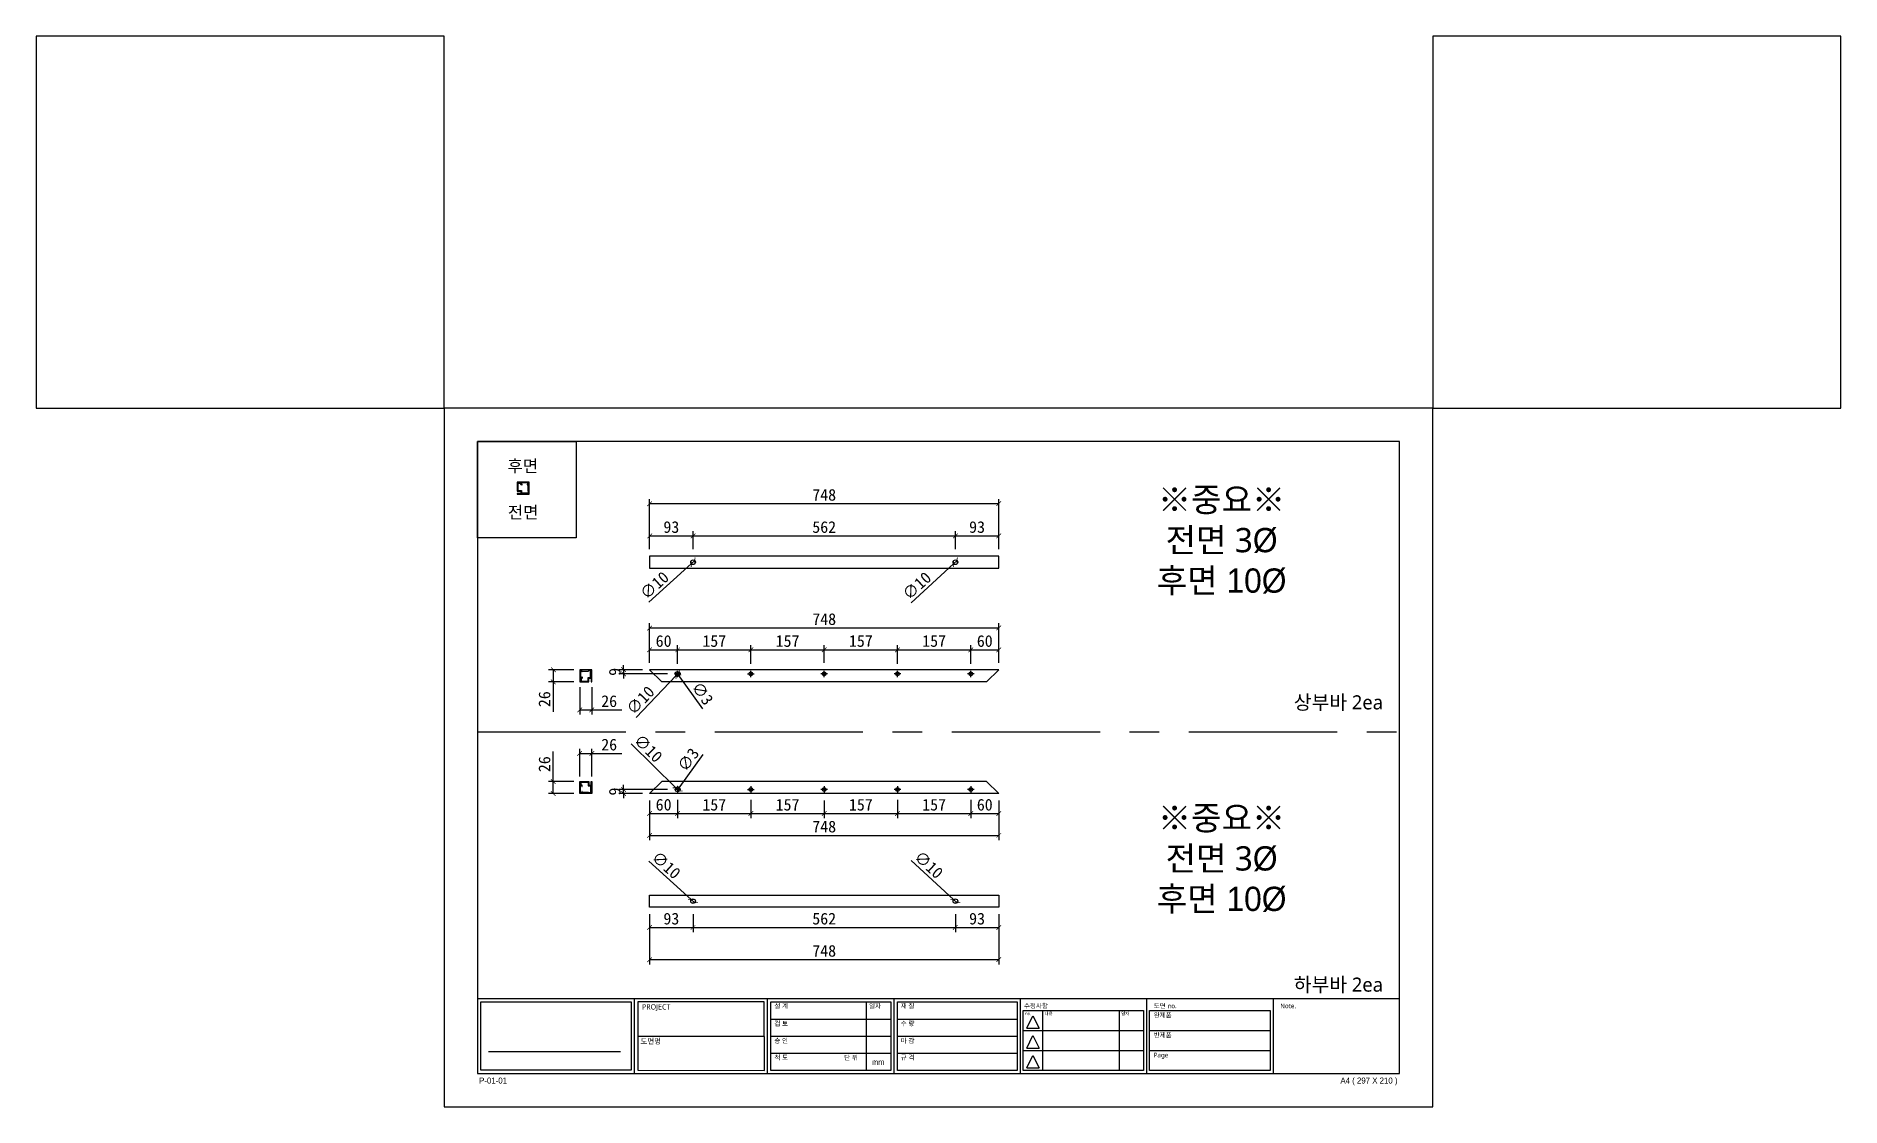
# Model space of a CAD drawing. Header units: millimetres. Extents: x -44117 to 256353, y -2095463 to 65325.
# Drawn here: x -20227 to -16361, y 60403 to 62698 of the extents above; entities that cross this region are included whole.
import ezdxf

# ---------------------------------------------------------------- set-up
doc = ezdxf.new("R2010")
doc.units = ezdxf.units.MM
doc.header["$LTSCALE"] = 10
doc.linetypes.add('CENTER', pattern=[50.8, 31.75, -6.35, 6.35, -6.35])
doc.layers.add('cen', color=1, linetype='CENTER')
doc.layers.add('도면층2', color=3, linetype='CENTER')
doc.styles.add('고딕', font='')
doc.styles.get('고딕').set_extended_font_data('HYgtrE')
doc.dimstyles.new('ISO-25', dxfattribs={"dimtxt": 2.5, "dimasz": 2.5, "dimexe": 1, "dimexo": 1, "dimtad": 1, "dimtxsty": 'Standard', "dimblk": 'ARCHTICK', "dimcen": 2.5, "dimadec": 0, "dimazin": 0, "dimtfac": 1, "dimtmove": 0, "dimatfit": 3, "dimfxl": 0, "dimarcsym": 0})

msp = doc.modelspace()

# ---------------------------------------------------------------- texts
at = {"color": 142, "attachment_point": 5, "style": '고딕'}
for s, insert, char_height, width in [('{\\fMalgun Gothic|b0|i0|c129|p50;후면}', (-19184.73048, 61775.3496), 26.0022875, 753.2689732), ('{\\fMalgun Gothic|b0|i0|c129|p50;※중요※\\P전면 3\\fGulim|b0|i0|c129|p50;\\C144;\\c10845184;Ø\\P후면 10Ø}', (-17687.53683, 61615.00141), 52.004575, 1506.5379465), ('{\\fMalgun Gothic|b0|i0|c129|p50;전면}', (-19184.0268, 61676.18786), 26.0022875, 753.2689732), ('{\\fMalgun Gothic|b0|i0|c129|p50;상부바 2ea}', (-17437.17591, 61268.50502), 30.2674587, 876.8281441), ('{\\fMalgun Gothic|b0|i0|c129|p50;※중요※\\P전면 3\\fGulim|b0|i0|c129|p50;\\C144;\\c10845184;Ø\\P후면 10Ø}', (-17687.53683, 60932.88548), 52.004575, 1506.5379465), ('{\\fMalgun Gothic|b0|i0|c129|p50;하부바 2ea}', (-17437.17591, 60663.59195), 30.2674587, 876.8281441)]:
    msp.add_mtext(s, dxfattribs=dict(at, insert=insert, char_height=char_height, width=width))

# ---------------------------------------------------------------- blocks, each defined once
blk = doc.blocks.new('_ArchTick')
at = {"color": 0, "linetype": 'ByBlock', "const_width": 0.15}
blk.add_lwpolyline([(-0.5, -0.5), (0.5, 0.5)], dxfattribs=at)
blk = doc.blocks.new('*D775')
at = {"color": 0, "lineweight": -2}
for p, q in [((-18912.9, 61355), (-18912.9, 61439.5)), ((-18912.9, 61429.5), (-18164.9, 61429.5)), ((-18164.9, 61355), (-18164.9, 61439.5))]:
    blk.add_line(p, q, dxfattribs=at)
at = {"layer": 'Defpoints', "color": 0}
for p in [(-18164.9, 61429.5), (-18912.9, 61340), (-18164.9, 61340)]:
    blk.add_point(p, dxfattribs=at)
at = {"color": 0, "lineweight": -2, "xscale": 10, "yscale": 10, "zscale": 10, "rotation": 180}
blk.add_blockref('_ArchTick', (-18912.9, 61429.5), dxfattribs=at)
at = {"color": 0, "lineweight": -2, "xscale": 10, "yscale": 10, "zscale": 10}
blk.add_blockref('_ArchTick', (-18164.9, 61429.5), dxfattribs=at)
at = {"color": 0, "insert": (-18538.9, 61448.3), "char_height": 25, "attachment_point": 5}
blk.add_mtext('748', dxfattribs=at)
blk = doc.blocks.new('*D776')
at = {"color": 0, "lineweight": -2}
for p, q in [((-18927.9, 61340), (-18978.7, 61340)), ((-18874.9, 61331), (-18978.7, 61331)), ((-18968.7, 61340), (-18968.7, 61350)), ((-18968.7, 61340), (-18968.7, 61331)), ((-18968.7, 61331), (-18968.7, 61321))]:
    blk.add_line(p, q, dxfattribs=at)
at = {"layer": 'Defpoints', "color": 0}
for p in [(-18968.7, 61331), (-18912.9, 61340), (-18859.9, 61331)]:
    blk.add_point(p, dxfattribs=at)
at = {"color": 0, "lineweight": -2, "xscale": 10, "yscale": 10, "zscale": 10}
for p, rotation in [((-18968.7, 61340), 270), ((-18968.7, 61331), 90)]:
    blk.add_blockref('_ArchTick', p, dxfattribs=dict(at, rotation=rotation))
at = {"color": 0, "insert": (-18987.4, 61335.5), "char_height": 25, "attachment_point": 5, "rotation": 90}
blk.add_mtext('9', dxfattribs=at)
blk = doc.blocks.new('*D777')
at = {"color": 0, "lineweight": -2}
for p, q in [((-18853.8, 61332.2), (-18853.8, 61332.2)), ((-18853.8, 61332.2), (-18852, 61329.8)), ((-18799.1, 61256.3), (-18852, 61329.8))]:
    blk.add_line(p, q, dxfattribs=at)
at = {"layer": 'Defpoints', "color": 0}
for p in [(-18853.8, 61332.2), (-18852, 61329.8)]:
    blk.add_point(p, dxfattribs=at)
at = {"color": 0, "lineweight": -2, "xscale": 10, "yscale": 10, "zscale": 10}
for p, rotation in [((-18853.8, 61332.2), 305.7508162474994), ((-18852, 61329.8), 125.7508162474994)]:
    blk.add_blockref('_ArchTick', p, dxfattribs=dict(at, rotation=rotation))
at = {"color": 0, "insert": (-18799.7, 61289.2), "char_height": 25, "attachment_point": 5, "rotation": 305.7508}
blk.add_mtext('∅3', dxfattribs=at)
blk = doc.blocks.new('*D778')
at = {"color": 0, "lineweight": -2}
for p, q in [((-18912.9, 61355), (-18912.9, 61392.6)), ((-18912.9, 61382.6), (-18852.9, 61382.6)), ((-18852.9, 61353), (-18852.9, 61392.6))]:
    blk.add_line(p, q, dxfattribs=at)
at = {"layer": 'Defpoints', "color": 0}
for p in [(-18852.9, 61382.6), (-18912.9, 61340), (-18852.9, 61338)]:
    blk.add_point(p, dxfattribs=at)
at = {"color": 0, "lineweight": -2, "xscale": 10, "yscale": 10, "zscale": 10, "rotation": 180}
blk.add_blockref('_ArchTick', (-18912.9, 61382.6), dxfattribs=at)
at = {"color": 0, "lineweight": -2, "xscale": 10, "yscale": 10, "zscale": 10}
blk.add_blockref('_ArchTick', (-18852.9, 61382.6), dxfattribs=at)
at = {"color": 0, "insert": (-18882.9, 61401.4), "char_height": 25, "attachment_point": 5}
blk.add_mtext('60', dxfattribs=at)
blk = doc.blocks.new('*D779')
at = {"color": 0, "lineweight": -2}
for p, q in [((-18852.9, 61353), (-18852.9, 61392.6)), ((-18852.9, 61382.6), (-18695.9, 61382.6)), ((-18695.9, 61353), (-18695.9, 61392.6))]:
    blk.add_line(p, q, dxfattribs=at)
at = {"layer": 'Defpoints', "color": 0}
for p in [(-18695.9, 61382.6), (-18852.9, 61338), (-18695.9, 61338)]:
    blk.add_point(p, dxfattribs=at)
at = {"color": 0, "lineweight": -2, "xscale": 10, "yscale": 10, "zscale": 10, "rotation": 180}
blk.add_blockref('_ArchTick', (-18852.9, 61382.6), dxfattribs=at)
at = {"color": 0, "lineweight": -2, "xscale": 10, "yscale": 10, "zscale": 10}
blk.add_blockref('_ArchTick', (-18695.9, 61382.6), dxfattribs=at)
at = {"color": 0, "insert": (-18774.4, 61401.4), "char_height": 25, "attachment_point": 5}
blk.add_mtext('157', dxfattribs=at)
blk = doc.blocks.new('*D780')
at = {"color": 0, "lineweight": -2}
for p, q in [((-18695.9, 61353), (-18695.9, 61392.6)), ((-18695.9, 61382.6), (-18538.9, 61382.6)), ((-18538.9, 61355), (-18538.9, 61392.6))]:
    blk.add_line(p, q, dxfattribs=at)
at = {"layer": 'Defpoints', "color": 0}
for p in [(-18538.9, 61382.6), (-18695.9, 61338), (-18538.9, 61340)]:
    blk.add_point(p, dxfattribs=at)
at = {"color": 0, "lineweight": -2, "xscale": 10, "yscale": 10, "zscale": 10, "rotation": 180}
blk.add_blockref('_ArchTick', (-18695.9, 61382.6), dxfattribs=at)
at = {"color": 0, "lineweight": -2, "xscale": 10, "yscale": 10, "zscale": 10}
blk.add_blockref('_ArchTick', (-18538.9, 61382.6), dxfattribs=at)
at = {"color": 0, "insert": (-18617.4, 61401.4), "char_height": 25, "attachment_point": 5}
blk.add_mtext('157', dxfattribs=at)
blk = doc.blocks.new('*D781')
at = {"color": 0, "lineweight": -2}
for p, q in [((-18538.9, 61355), (-18538.9, 61392.6)), ((-18538.9, 61382.6), (-18381.9, 61382.6)), ((-18381.9, 61353), (-18381.9, 61392.6))]:
    blk.add_line(p, q, dxfattribs=at)
at = {"layer": 'Defpoints', "color": 0}
for p in [(-18381.9, 61382.6), (-18538.9, 61340), (-18381.9, 61338)]:
    blk.add_point(p, dxfattribs=at)
at = {"color": 0, "lineweight": -2, "xscale": 10, "yscale": 10, "zscale": 10, "rotation": 180}
blk.add_blockref('_ArchTick', (-18538.9, 61382.6), dxfattribs=at)
at = {"color": 0, "lineweight": -2, "xscale": 10, "yscale": 10, "zscale": 10}
blk.add_blockref('_ArchTick', (-18381.9, 61382.6), dxfattribs=at)
at = {"color": 0, "insert": (-18460.4, 61401.4), "char_height": 25, "attachment_point": 5}
blk.add_mtext('157', dxfattribs=at)
blk = doc.blocks.new('*D782')
at = {"color": 0, "lineweight": -2}
for p, q in [((-18381.9, 61353), (-18381.9, 61392.6)), ((-18381.9, 61382.6), (-18224.9, 61382.6)), ((-18224.9, 61353), (-18224.9, 61392.6))]:
    blk.add_line(p, q, dxfattribs=at)
at = {"layer": 'Defpoints', "color": 0}
for p in [(-18224.9, 61382.6), (-18381.9, 61338), (-18224.9, 61338)]:
    blk.add_point(p, dxfattribs=at)
at = {"color": 0, "lineweight": -2, "xscale": 10, "yscale": 10, "zscale": 10, "rotation": 180}
blk.add_blockref('_ArchTick', (-18381.9, 61382.6), dxfattribs=at)
at = {"color": 0, "lineweight": -2, "xscale": 10, "yscale": 10, "zscale": 10}
blk.add_blockref('_ArchTick', (-18224.9, 61382.6), dxfattribs=at)
at = {"color": 0, "insert": (-18303.4, 61401.4), "char_height": 25, "attachment_point": 5}
blk.add_mtext('157', dxfattribs=at)
blk = doc.blocks.new('*D783')
at = {"color": 0, "lineweight": -2}
for p, q in [((-18224.9, 61353), (-18224.9, 61392.6)), ((-18224.9, 61382.6), (-18164.9, 61382.6)), ((-18164.9, 61355), (-18164.9, 61392.6))]:
    blk.add_line(p, q, dxfattribs=at)
at = {"layer": 'Defpoints', "color": 0}
for p in [(-18164.9, 61382.6), (-18224.9, 61338), (-18164.9, 61340)]:
    blk.add_point(p, dxfattribs=at)
at = {"color": 0, "lineweight": -2, "xscale": 10, "yscale": 10, "zscale": 10, "rotation": 180}
blk.add_blockref('_ArchTick', (-18224.9, 61382.6), dxfattribs=at)
at = {"color": 0, "lineweight": -2, "xscale": 10, "yscale": 10, "zscale": 10}
blk.add_blockref('_ArchTick', (-18164.9, 61382.6), dxfattribs=at)
at = {"color": 0, "insert": (-18194.9, 61401.4), "char_height": 25, "attachment_point": 5}
blk.add_mtext('60', dxfattribs=at)
blk = doc.blocks.new('A$C2EC13F1B')
at = {"color": 7}
for p, q in [((-3.67, -0.83), (-1.17, 4.17)), ((-1.17, 4.17), (1.33, -0.83))]:
    blk.add_line(p, q, dxfattribs=at)
blk.add_lwpolyline([(-3.67, -0.83), (1.33, -0.83)], dxfattribs=at)
blk = doc.blocks.new('a4 1scale')
at = {"color": 8}
for p, q in [((-15144.83, -4477.05), (-14867.83, -4477.05)), ((-15097.66, -4499.61), (-15097.66, -4477.05)), ((-15057.67, -4499.62), (-15057.67, -4477.06)), ((-15028.06, -4478.06), (-15028.06, -4498.62)), ((-15019.68, -4499.62), (-15019.68, -4477.06)), ((-14981.69, -4499.62), (-14981.69, -4477.06)), ((-14943.7, -4499.62), (-14943.7, -4477.06)), ((-14905.71, -4499.62), (-14905.71, -4477.06)), ((-15056.67, -4483.2), (-15020.68, -4483.2)), ((-15018.68, -4483.2), (-14982.69, -4483.2)), ((-14980.9, -4480.63), (-14944.7, -4480.63)), ((-14975.07, -4480.63), (-14975.07, -4498.62)), ((-14952.08, -4480.63), (-14952.08, -4498.62)), ((-14942.91, -4480.63), (-14906.71, -4480.63)), ((-15096.66, -4488.33), (-15058.67, -4488.34)), ((-15056.67, -4488.34), (-15020.68, -4488.34)), ((-15018.68, -4488.34), (-14982.69, -4488.34)), ((-14980.9, -4486.63), (-14944.7, -4486.63)), ((-14942.91, -4486.63), (-14906.71, -4486.63)), ((-15141.53, -4492.95), (-15101.88, -4492.95)), ((-15056.67, -4493.48), (-15020.68, -4493.48)), ((-15018.68, -4493.48), (-14982.69, -4493.48)), ((-14980.9, -4492.63), (-14944.7, -4492.63)), ((-14942.91, -4492.63), (-14906.71, -4492.63))]:
    blk.add_line(p, q, dxfattribs=at)
for points in [[(-15154.83, -4509.61), (-14857.83, -4509.61), (-14857.83, -4299.61), (-15154.83, -4299.61)], [(-15144.83, -4499.61), (-14867.83, -4499.61), (-14867.83, -4309.61), (-15144.83, -4309.61)]]:
    blk.add_lwpolyline(points, close=True)
for points in [[(-15143.82, -4478.05), (-15098.66, -4478.05), (-15098.66, -4498.61), (-15143.83, -4498.61)], [(-15058.67, -4478.06), (-15096.66, -4478.05), (-15096.66, -4498.61), (-15058.66, -4498.62)], [(-15056.67, -4478.06), (-15020.68, -4478.06), (-15020.68, -4498.62), (-15056.67, -4498.62)], [(-15018.68, -4478.06), (-14982.69, -4478.06), (-14982.69, -4498.62), (-15018.68, -4498.62)]]:
    blk.add_lwpolyline(points, close=True, dxfattribs=at)
for points in [[(-14944.7, -4480.63), (-14944.7, -4498.62), (-14980.9, -4498.62), (-14980.9, -4480.63)], [(-14906.71, -4480.63), (-14906.71, -4498.62), (-14942.91, -4498.62), (-14942.91, -4480.63)]]:
    blk.add_lwpolyline(points, dxfattribs=at)
at = {"color": 8, "xscale": 0.7469071166727064, "yscale": 0.7469071166727064, "zscale": 0.7469071166727064}
for p in [(-14977.06, -4485.3), (-14977.06, -4491.3), (-14977.06, -4497.29)]:
    blk.add_blockref('A$C2EC13F1B', p, dxfattribs=at)
at = {"color": 8, "style": '고딕'}
for s, insert, char_height, width, attachment_point in [('{\\fMalgun Gothic|b0|i0|c129|p50;PROJECT}', (-15095.45, -4478.74), 1.6004, 37.4801, 1), ('{\\fMalgun Gothic|b0|i0|c129|p50;설 계}', (-15055.65, -4478.55), 1.4003, 21.6513, 1), ('{\\fGulim|b0|i0|c129|p50;일자}', (-15027.2, -4478.57), 1.4, 24.7824, 1), ('{\\fMalgun Gothic|b0|i0|c129|p50;재 질}', (-15017.66, -4478.55), 1.4003, 21.6513, 1), ('{\\fMalgun Gothic|b0|i0|c129|p50;수정사항}', (-14980.67, -4478.55), 1.4003, 21.6513, 1), ('{\\fMalgun Gothic|b0|i0|c129|p50;도면 no.}', (-14941.63, -4478.55), 1.4003, 21.6513, 1), ('{\\fMalgun Gothic|b0|i0|c129|p50;Note.}', (-14903.64, -4478.55), 1.4003, 21.6513, 1), ('{\\fMalgun Gothic|b0|i0|c129|p50;검 토}', (-15055.65, -4483.82), 1.4003, 21.6513, 1), ('{\\fMalgun Gothic|b0|i0|c129|p50;수 량}', (-15017.66, -4483.82), 1.4003, 21.6513, 1), ('{\\fMalgun Gothic|b0|i0|c129|p50;no.}', (-14980.32, -4481.07), 0.96, 25.9815, 1), ('{\\fMalgun Gothic|b0|i0|c129|p50;내용}', (-14974.49, -4481.07), 0.96, 25.9815, 1), ('{\\fMalgun Gothic|b0|i0|c129|p50;일자}', (-14951.5, -4481.07), 0.96, 25.9815, 1), ('{\\fGulim|b0|i0|c129|p50;완\\fMalgun Gothic|b0|i0|c129|p50;제품}', (-14941.66, -4481.32), 1.4003, 21.6513, 1), ('{\\fMalgun Gothic|b0|i0|c129|p50;도면명}', (-15095.89, -4489.07), 1.6004, 37.4801, 1), ('{\\fMalgun Gothic|b0|i0|c129|p50;승 인}', (-15055.65, -4489.02), 1.4003, 21.6513, 1), ('{\\fMalgun Gothic|b0|i0|c129|p50;마 감}', (-15017.66, -4489.02), 1.4003, 21.6513, 1), ('{\\fMalgun Gothic|b0|i0|c129|p50;반제품}', (-14941.66, -4487.32), 1.4003, 21.6513, 1), ('{\\fMalgun Gothic|b0|i0|c129|p50;척 도 }', (-15055.65, -4494.02), 1.4003, 21.6513, 1), ('{\\fGulim|b0|i0|c129|p50;단 위}', (-15034.68, -4494.09), 1.4003, 21.6513, 1), ('mm', (-15024.45, -4496.13), 1.7, 15.2516, 5), ('{\\fMalgun Gothic|b0|i0|c129|p50;규 격 }', (-15017.66, -4494.02), 1.4003, 21.6513, 1), ('{\\fMalgun Gothic|b0|i0|c129|p50;Page}', (-14941.66, -4493.32), 1.4003, 21.6513, 1), ('{\\C8;P-01-01}', (-15144.37, -4500.78), 1.8004, 27.0059, 1), ('{\\C8;A4 ( 297 X 210 )}', (-14868.4, -4500.78), 1.8004, 27.0059, 3)]:
    blk.add_mtext(s, dxfattribs=dict(at, insert=insert, char_height=char_height, width=width, attachment_point=attachment_point))
blk = doc.blocks.new('*D786')
at = {"color": 0, "lineweight": -2}
for p, q in [((-18914.8, 61484.7), (-18823.6, 61567.1)), ((-18816.2, 61573.8), (-18823.6, 61567.1)), ((-18816.2, 61573.8), (-18816.2, 61573.8))]:
    blk.add_line(p, q, dxfattribs=at)
at = {"layer": 'Defpoints', "color": 0}
for p in [(-18823.6, 61567.1), (-18816.2, 61573.8)]:
    blk.add_point(p, dxfattribs=at)
at = {"color": 0, "lineweight": -2, "xscale": 10, "yscale": 10, "zscale": 10}
for p, rotation in [((-18823.6, 61567.1), 42.09175071863193), ((-18816.2, 61573.8), 222.0917507186319)]:
    blk.add_blockref('_ArchTick', p, dxfattribs=dict(at, rotation=rotation))
at = {"color": 0, "insert": (-18902.6, 61520.9), "char_height": 25, "attachment_point": 5, "rotation": 42.0918}
blk.add_mtext('∅10', dxfattribs=at)
blk = doc.blocks.new('*D787')
at = {"color": 0, "lineweight": -2}
for p, q in [((-18352.3, 61483.6), (-18261.6, 61567)), ((-18254.2, 61573.8), (-18261.6, 61567)), ((-18254.2, 61573.8), (-18254.2, 61573.8))]:
    blk.add_line(p, q, dxfattribs=at)
at = {"layer": 'Defpoints', "color": 0}
for p in [(-18261.6, 61567), (-18254.2, 61573.8)]:
    blk.add_point(p, dxfattribs=at)
at = {"color": 0, "lineweight": -2, "xscale": 10, "yscale": 10, "zscale": 10}
for p, rotation in [((-18261.6, 61567), 42.62384435633189), ((-18254.2, 61573.8), 222.6238443563319)]:
    blk.add_blockref('_ArchTick', p, dxfattribs=dict(at, rotation=rotation))
at = {"color": 0, "insert": (-18340.4, 61519.9), "char_height": 25, "attachment_point": 5, "rotation": 42.6238}
blk.add_mtext('∅10', dxfattribs=at)
blk = doc.blocks.new('*D788')
at = {"color": 0, "lineweight": -2}
for p, q in [((-18912.9, 61598.4), (-18912.9, 61636.8)), ((-18819.9, 61598.4), (-18819.9, 61636.8)), ((-18912.9, 61626.8), (-18819.9, 61626.8))]:
    blk.add_line(p, q, dxfattribs=at)
at = {"layer": 'Defpoints', "color": 0}
for p in [(-18819.9, 61626.8), (-18912.9, 61583.4), (-18819.9, 61583.4)]:
    blk.add_point(p, dxfattribs=at)
at = {"color": 0, "lineweight": -2, "xscale": 10, "yscale": 10, "zscale": 10, "rotation": 180}
blk.add_blockref('_ArchTick', (-18912.9, 61626.8), dxfattribs=at)
at = {"color": 0, "lineweight": -2, "xscale": 10, "yscale": 10, "zscale": 10}
blk.add_blockref('_ArchTick', (-18819.9, 61626.8), dxfattribs=at)
at = {"color": 0, "insert": (-18866.4, 61645.6), "char_height": 25, "attachment_point": 5}
blk.add_mtext('93', dxfattribs=at)
blk = doc.blocks.new('*D784')
at = {"color": 0, "lineweight": -2}
for p, q in [((-18819.9, 61598.4), (-18819.9, 61636.8)), ((-18257.9, 61598.4), (-18257.9, 61636.8)), ((-18819.9, 61626.8), (-18257.9, 61626.8))]:
    blk.add_line(p, q, dxfattribs=at)
at = {"layer": 'Defpoints', "color": 0}
for p in [(-18257.9, 61626.8), (-18819.9, 61583.4), (-18257.9, 61583.4)]:
    blk.add_point(p, dxfattribs=at)
at = {"color": 0, "lineweight": -2, "xscale": 10, "yscale": 10, "zscale": 10, "rotation": 180}
blk.add_blockref('_ArchTick', (-18819.9, 61626.8), dxfattribs=at)
at = {"color": 0, "lineweight": -2, "xscale": 10, "yscale": 10, "zscale": 10}
blk.add_blockref('_ArchTick', (-18257.9, 61626.8), dxfattribs=at)
at = {"color": 0, "insert": (-18538.9, 61645.6), "char_height": 25, "attachment_point": 5}
blk.add_mtext('562', dxfattribs=at)
blk = doc.blocks.new('*D789')
at = {"color": 0, "lineweight": -2}
for p, q in [((-18257.9, 61598.4), (-18257.9, 61636.8)), ((-18164.9, 61598.4), (-18164.9, 61636.8)), ((-18257.9, 61626.8), (-18164.9, 61626.8))]:
    blk.add_line(p, q, dxfattribs=at)
at = {"layer": 'Defpoints', "color": 0}
for p in [(-18164.9, 61626.8), (-18257.9, 61583.4), (-18164.9, 61583.4)]:
    blk.add_point(p, dxfattribs=at)
at = {"color": 0, "lineweight": -2, "xscale": 10, "yscale": 10, "zscale": 10, "rotation": 180}
blk.add_blockref('_ArchTick', (-18257.9, 61626.8), dxfattribs=at)
at = {"color": 0, "lineweight": -2, "xscale": 10, "yscale": 10, "zscale": 10}
blk.add_blockref('_ArchTick', (-18164.9, 61626.8), dxfattribs=at)
at = {"color": 0, "insert": (-18211.4, 61645.6), "char_height": 25, "attachment_point": 5}
blk.add_mtext('93', dxfattribs=at)
blk = doc.blocks.new('*D785')
at = {"color": 0, "lineweight": -2}
for p, q in [((-18912.9, 61598.4), (-18912.9, 61705.8)), ((-18164.9, 61695.8), (-18912.9, 61695.8)), ((-18164.9, 61598.4), (-18164.9, 61705.8))]:
    blk.add_line(p, q, dxfattribs=at)
at = {"layer": 'Defpoints', "color": 0}
for p in [(-18912.9, 61695.8), (-18912.9, 61583.4), (-18164.9, 61583.4)]:
    blk.add_point(p, dxfattribs=at)
at = {"color": 0, "lineweight": -2, "xscale": 10, "yscale": 10, "zscale": 10, "rotation": 180}
blk.add_blockref('_ArchTick', (-18912.9, 61695.8), dxfattribs=at)
at = {"color": 0, "lineweight": -2, "xscale": 10, "yscale": 10, "zscale": 10}
blk.add_blockref('_ArchTick', (-18164.9, 61695.8), dxfattribs=at)
at = {"color": 0, "insert": (-18538.9, 61714.6), "char_height": 25, "attachment_point": 5}
blk.add_mtext('748', dxfattribs=at)
blk = doc.blocks.new('*D806')
at = {"color": 0, "lineweight": -2}
for p, q in [((-18912.9, 61059.5), (-18912.9, 60975)), ((-18164.9, 61059.5), (-18164.9, 60975)), ((-18912.9, 60985), (-18164.9, 60985))]:
    blk.add_line(p, q, dxfattribs=at)
at = {"layer": 'Defpoints', "color": 0}
for p in [(-18912.9, 61074.5), (-18164.9, 61074.5), (-18164.9, 60985)]:
    blk.add_point(p, dxfattribs=at)
at = {"color": 0, "lineweight": -2, "xscale": 10, "yscale": 10, "zscale": 10, "rotation": 180}
blk.add_blockref('_ArchTick', (-18912.9, 60985), dxfattribs=at)
at = {"color": 0, "lineweight": -2, "xscale": 10, "yscale": 10, "zscale": 10}
blk.add_blockref('_ArchTick', (-18164.9, 60985), dxfattribs=at)
at = {"color": 0, "insert": (-18538.9, 61003.7), "char_height": 25, "attachment_point": 5}
blk.add_mtext('748', dxfattribs=at)
blk = doc.blocks.new('*D807')
at = {"color": 0, "lineweight": -2}
for p, q in [((-18968.7, 61083.5), (-18968.7, 61093.5)), ((-18874.9, 61083.5), (-18978.7, 61083.5)), ((-18927.9, 61074.5), (-18978.7, 61074.5)), ((-18968.7, 61074.5), (-18968.7, 61083.5)), ((-18968.7, 61074.5), (-18968.7, 61064.5))]:
    blk.add_line(p, q, dxfattribs=at)
at = {"layer": 'Defpoints', "color": 0}
for p in [(-18968.7, 61083.5), (-18912.9, 61074.5), (-18859.9, 61083.5)]:
    blk.add_point(p, dxfattribs=at)
at = {"color": 0, "lineweight": -2, "xscale": 10, "yscale": 10, "zscale": 10}
for p, rotation in [((-18968.7, 61083.5), 270), ((-18968.7, 61074.5), 90)]:
    blk.add_blockref('_ArchTick', p, dxfattribs=dict(at, rotation=rotation))
at = {"color": 0, "insert": (-18987.4, 61079), "char_height": 25, "attachment_point": 5, "rotation": 90}
blk.add_mtext('9', dxfattribs=at)
blk = doc.blocks.new('*D808')
at = {"color": 0, "lineweight": -2}
for p, q in [((-18799.1, 61158.2), (-18852, 61084.7)), ((-18853.8, 61082.3), (-18852, 61084.7)), ((-18853.8, 61082.3), (-18853.8, 61082.3))]:
    blk.add_line(p, q, dxfattribs=at)
at = {"layer": 'Defpoints', "color": 0}
for p in [(-18853.8, 61082.3), (-18852, 61084.7)]:
    blk.add_point(p, dxfattribs=at)
at = {"color": 0, "lineweight": -2, "xscale": 10, "yscale": 10, "zscale": 10}
for p, rotation in [((-18853.8, 61082.3), 54.24918375275094), ((-18852, 61084.7), 234.2491837527509)]:
    blk.add_blockref('_ArchTick', p, dxfattribs=dict(at, rotation=rotation))
at = {"color": 0, "insert": (-18830.1, 61147.2), "char_height": 25, "attachment_point": 5, "rotation": 54.2492}
blk.add_mtext('∅3', dxfattribs=at)
blk = doc.blocks.new('*D809')
at = {"color": 0, "lineweight": -2}
for p, q in [((-18912.9, 61059.5), (-18912.9, 61021.9)), ((-18852.9, 61061.5), (-18852.9, 61021.9)), ((-18912.9, 61031.9), (-18852.9, 61031.9))]:
    blk.add_line(p, q, dxfattribs=at)
at = {"layer": 'Defpoints', "color": 0}
for p in [(-18912.9, 61074.5), (-18852.9, 61076.5), (-18852.9, 61031.9)]:
    blk.add_point(p, dxfattribs=at)
at = {"color": 0, "lineweight": -2, "xscale": 10, "yscale": 10, "zscale": 10, "rotation": 180}
blk.add_blockref('_ArchTick', (-18912.9, 61031.9), dxfattribs=at)
at = {"color": 0, "lineweight": -2, "xscale": 10, "yscale": 10, "zscale": 10}
blk.add_blockref('_ArchTick', (-18852.9, 61031.9), dxfattribs=at)
at = {"color": 0, "insert": (-18882.9, 61050.6), "char_height": 25, "attachment_point": 5}
blk.add_mtext('60', dxfattribs=at)
blk = doc.blocks.new('*D810')
at = {"color": 0, "lineweight": -2}
for p, q in [((-18852.9, 61061.5), (-18852.9, 61021.9)), ((-18695.9, 61061.5), (-18695.9, 61021.9)), ((-18852.9, 61031.9), (-18695.9, 61031.9))]:
    blk.add_line(p, q, dxfattribs=at)
at = {"layer": 'Defpoints', "color": 0}
for p in [(-18852.9, 61076.5), (-18695.9, 61076.5), (-18695.9, 61031.9)]:
    blk.add_point(p, dxfattribs=at)
at = {"color": 0, "lineweight": -2, "xscale": 10, "yscale": 10, "zscale": 10, "rotation": 180}
blk.add_blockref('_ArchTick', (-18852.9, 61031.9), dxfattribs=at)
at = {"color": 0, "lineweight": -2, "xscale": 10, "yscale": 10, "zscale": 10}
blk.add_blockref('_ArchTick', (-18695.9, 61031.9), dxfattribs=at)
at = {"color": 0, "insert": (-18774.4, 61050.6), "char_height": 25, "attachment_point": 5}
blk.add_mtext('157', dxfattribs=at)
blk = doc.blocks.new('*D811')
at = {"color": 0, "lineweight": -2}
for p, q in [((-18695.9, 61061.5), (-18695.9, 61021.9)), ((-18538.9, 61059.5), (-18538.9, 61021.9)), ((-18695.9, 61031.9), (-18538.9, 61031.9))]:
    blk.add_line(p, q, dxfattribs=at)
at = {"layer": 'Defpoints', "color": 0}
for p in [(-18695.9, 61076.5), (-18538.9, 61074.5), (-18538.9, 61031.9)]:
    blk.add_point(p, dxfattribs=at)
at = {"color": 0, "lineweight": -2, "xscale": 10, "yscale": 10, "zscale": 10, "rotation": 180}
blk.add_blockref('_ArchTick', (-18695.9, 61031.9), dxfattribs=at)
at = {"color": 0, "lineweight": -2, "xscale": 10, "yscale": 10, "zscale": 10}
blk.add_blockref('_ArchTick', (-18538.9, 61031.9), dxfattribs=at)
at = {"color": 0, "insert": (-18617.4, 61050.6), "char_height": 25, "attachment_point": 5}
blk.add_mtext('157', dxfattribs=at)
blk = doc.blocks.new('*D812')
at = {"color": 0, "lineweight": -2}
for p, q in [((-18538.9, 61059.5), (-18538.9, 61021.9)), ((-18381.9, 61061.5), (-18381.9, 61021.9)), ((-18538.9, 61031.9), (-18381.9, 61031.9))]:
    blk.add_line(p, q, dxfattribs=at)
at = {"layer": 'Defpoints', "color": 0}
for p in [(-18538.9, 61074.5), (-18381.9, 61076.5), (-18381.9, 61031.9)]:
    blk.add_point(p, dxfattribs=at)
at = {"color": 0, "lineweight": -2, "xscale": 10, "yscale": 10, "zscale": 10, "rotation": 180}
blk.add_blockref('_ArchTick', (-18538.9, 61031.9), dxfattribs=at)
at = {"color": 0, "lineweight": -2, "xscale": 10, "yscale": 10, "zscale": 10}
blk.add_blockref('_ArchTick', (-18381.9, 61031.9), dxfattribs=at)
at = {"color": 0, "insert": (-18460.4, 61050.6), "char_height": 25, "attachment_point": 5}
blk.add_mtext('157', dxfattribs=at)
blk = doc.blocks.new('*D813')
at = {"color": 0, "lineweight": -2}
for p, q in [((-18381.9, 61061.5), (-18381.9, 61021.9)), ((-18224.9, 61061.5), (-18224.9, 61021.9)), ((-18381.9, 61031.9), (-18224.9, 61031.9))]:
    blk.add_line(p, q, dxfattribs=at)
at = {"layer": 'Defpoints', "color": 0}
for p in [(-18381.9, 61076.5), (-18224.9, 61076.5), (-18224.9, 61031.9)]:
    blk.add_point(p, dxfattribs=at)
at = {"color": 0, "lineweight": -2, "xscale": 10, "yscale": 10, "zscale": 10, "rotation": 180}
blk.add_blockref('_ArchTick', (-18381.9, 61031.9), dxfattribs=at)
at = {"color": 0, "lineweight": -2, "xscale": 10, "yscale": 10, "zscale": 10}
blk.add_blockref('_ArchTick', (-18224.9, 61031.9), dxfattribs=at)
at = {"color": 0, "insert": (-18303.4, 61050.6), "char_height": 25, "attachment_point": 5}
blk.add_mtext('157', dxfattribs=at)
blk = doc.blocks.new('*D814')
at = {"color": 0, "lineweight": -2}
for p, q in [((-18224.9, 61061.5), (-18224.9, 61021.9)), ((-18164.9, 61059.5), (-18164.9, 61021.9)), ((-18224.9, 61031.9), (-18164.9, 61031.9))]:
    blk.add_line(p, q, dxfattribs=at)
at = {"layer": 'Defpoints', "color": 0}
for p in [(-18224.9, 61076.5), (-18164.9, 61074.5), (-18164.9, 61031.9)]:
    blk.add_point(p, dxfattribs=at)
at = {"color": 0, "lineweight": -2, "xscale": 10, "yscale": 10, "zscale": 10, "rotation": 180}
blk.add_blockref('_ArchTick', (-18224.9, 61031.9), dxfattribs=at)
at = {"color": 0, "lineweight": -2, "xscale": 10, "yscale": 10, "zscale": 10}
blk.add_blockref('_ArchTick', (-18164.9, 61031.9), dxfattribs=at)
at = {"color": 0, "insert": (-18194.9, 61050.6), "char_height": 25, "attachment_point": 5}
blk.add_mtext('60', dxfattribs=at)
blk = doc.blocks.new('*D815')
at = {"color": 0, "lineweight": -2}
for p, q in [((-18914.8, 60929.8), (-18823.6, 60847.4)), ((-18816.2, 60840.7), (-18823.6, 60847.4)), ((-18816.2, 60840.7), (-18816.2, 60840.7))]:
    blk.add_line(p, q, dxfattribs=at)
at = {"layer": 'Defpoints', "color": 0}
for p in [(-18823.6, 60847.4), (-18816.2, 60840.7)]:
    blk.add_point(p, dxfattribs=at)
at = {"color": 0, "lineweight": -2, "xscale": 10, "yscale": 10, "zscale": 10}
for p, rotation in [((-18823.6, 60847.4), 317.9082492813371), ((-18816.2, 60840.7), 137.9082492813372)]:
    blk.add_blockref('_ArchTick', p, dxfattribs=dict(at, rotation=rotation))
at = {"color": 0, "insert": (-18877.5, 60921.4), "char_height": 25, "attachment_point": 5, "rotation": 317.9082}
blk.add_mtext('∅10', dxfattribs=at)
blk = doc.blocks.new('*D816')
at = {"color": 0, "lineweight": -2}
for p, q in [((-18352.3, 60930.9), (-18261.6, 60847.5)), ((-18254.2, 60840.7), (-18261.6, 60847.5)), ((-18254.2, 60840.7), (-18254.2, 60840.7))]:
    blk.add_line(p, q, dxfattribs=at)
at = {"layer": 'Defpoints', "color": 0}
for p in [(-18261.6, 60847.5), (-18254.2, 60840.7)]:
    blk.add_point(p, dxfattribs=at)
at = {"color": 0, "lineweight": -2, "xscale": 10, "yscale": 10, "zscale": 10}
for p, rotation in [((-18261.6, 60847.5), 317.3761556434841), ((-18254.2, 60840.7), 137.3761556434841)]:
    blk.add_blockref('_ArchTick', p, dxfattribs=dict(at, rotation=rotation))
at = {"color": 0, "insert": (-18315, 60922.1), "char_height": 25, "attachment_point": 5, "rotation": 317.3762}
blk.add_mtext('∅10', dxfattribs=at)
blk = doc.blocks.new('*D817')
at = {"color": 0, "lineweight": -2}
for p, q in [((-18912.9, 60816.1), (-18912.9, 60777.7)), ((-18912.9, 60787.7), (-18819.9, 60787.7)), ((-18819.9, 60816.1), (-18819.9, 60777.7))]:
    blk.add_line(p, q, dxfattribs=at)
at = {"layer": 'Defpoints', "color": 0}
for p in [(-18912.9, 60831.1), (-18819.9, 60831.1), (-18819.9, 60787.7)]:
    blk.add_point(p, dxfattribs=at)
at = {"color": 0, "lineweight": -2, "xscale": 10, "yscale": 10, "zscale": 10, "rotation": 180}
blk.add_blockref('_ArchTick', (-18912.9, 60787.7), dxfattribs=at)
at = {"color": 0, "lineweight": -2, "xscale": 10, "yscale": 10, "zscale": 10}
blk.add_blockref('_ArchTick', (-18819.9, 60787.7), dxfattribs=at)
at = {"color": 0, "insert": (-18866.4, 60806.4), "char_height": 25, "attachment_point": 5}
blk.add_mtext('93', dxfattribs=at)
blk = doc.blocks.new('*D804')
at = {"color": 0, "lineweight": -2}
for p, q in [((-18819.9, 60816.1), (-18819.9, 60777.7)), ((-18819.9, 60787.7), (-18257.9, 60787.7)), ((-18257.9, 60816.1), (-18257.9, 60777.7))]:
    blk.add_line(p, q, dxfattribs=at)
at = {"layer": 'Defpoints', "color": 0}
for p in [(-18819.9, 60831.1), (-18257.9, 60831.1), (-18257.9, 60787.7)]:
    blk.add_point(p, dxfattribs=at)
at = {"color": 0, "lineweight": -2, "xscale": 10, "yscale": 10, "zscale": 10, "rotation": 180}
blk.add_blockref('_ArchTick', (-18819.9, 60787.7), dxfattribs=at)
at = {"color": 0, "lineweight": -2, "xscale": 10, "yscale": 10, "zscale": 10}
blk.add_blockref('_ArchTick', (-18257.9, 60787.7), dxfattribs=at)
at = {"color": 0, "insert": (-18538.9, 60806.4), "char_height": 25, "attachment_point": 5}
blk.add_mtext('562', dxfattribs=at)
blk = doc.blocks.new('*D818')
at = {"color": 0, "lineweight": -2}
for p, q in [((-18257.9, 60816.1), (-18257.9, 60777.7)), ((-18257.9, 60787.7), (-18164.9, 60787.7)), ((-18164.9, 60816.1), (-18164.9, 60777.7))]:
    blk.add_line(p, q, dxfattribs=at)
at = {"layer": 'Defpoints', "color": 0}
for p in [(-18257.9, 60831.1), (-18164.9, 60831.1), (-18164.9, 60787.7)]:
    blk.add_point(p, dxfattribs=at)
at = {"color": 0, "lineweight": -2, "xscale": 10, "yscale": 10, "zscale": 10, "rotation": 180}
blk.add_blockref('_ArchTick', (-18257.9, 60787.7), dxfattribs=at)
at = {"color": 0, "lineweight": -2, "xscale": 10, "yscale": 10, "zscale": 10}
blk.add_blockref('_ArchTick', (-18164.9, 60787.7), dxfattribs=at)
at = {"color": 0, "insert": (-18211.4, 60806.4), "char_height": 25, "attachment_point": 5}
blk.add_mtext('93', dxfattribs=at)
blk = doc.blocks.new('*D805')
at = {"color": 0, "lineweight": -2}
for p, q in [((-18912.9, 60816.1), (-18912.9, 60708.6)), ((-18164.9, 60816.1), (-18164.9, 60708.6)), ((-18164.9, 60718.6), (-18912.9, 60718.6))]:
    blk.add_line(p, q, dxfattribs=at)
at = {"layer": 'Defpoints', "color": 0}
for p in [(-18912.9, 60831.1), (-18164.9, 60831.1), (-18912.9, 60718.6)]:
    blk.add_point(p, dxfattribs=at)
at = {"color": 0, "lineweight": -2, "xscale": 10, "yscale": 10, "zscale": 10, "rotation": 180}
blk.add_blockref('_ArchTick', (-18912.9, 60718.6), dxfattribs=at)
at = {"color": 0, "lineweight": -2, "xscale": 10, "yscale": 10, "zscale": 10}
blk.add_blockref('_ArchTick', (-18164.9, 60718.6), dxfattribs=at)
at = {"color": 0, "insert": (-18538.9, 60737.4), "char_height": 25, "attachment_point": 5}
blk.add_mtext('748', dxfattribs=at)
blk = doc.blocks.new('*D831')
at = {"color": 0, "lineweight": -2}
for p, q in [((-18942, 61237.4), (-18856.3, 61327.4)), ((-18849.5, 61334.6), (-18856.3, 61327.4)), ((-18849.5, 61334.6), (-18849.5, 61334.6))]:
    blk.add_line(p, q, dxfattribs=at)
at = {"layer": 'Defpoints', "color": 0}
for p in [(-18856.3, 61327.4), (-18849.5, 61334.6)]:
    blk.add_point(p, dxfattribs=at)
at = {"color": 0, "lineweight": -2, "xscale": 10, "yscale": 10, "zscale": 10}
for p, rotation in [((-18856.3, 61327.4), 46.41283966748227), ((-18849.5, 61334.6), 226.4128396674823)]:
    blk.add_blockref('_ArchTick', p, dxfattribs=dict(at, rotation=rotation))
at = {"color": 0, "insert": (-18932.6, 61274.5), "char_height": 25, "attachment_point": 5, "rotation": 46.4128}
blk.add_mtext('∅10', dxfattribs=at)
blk = doc.blocks.new('*D832')
at = {"color": 0, "lineweight": -2}
for p, q in [((-18952.8, 61181.4), (-18856.5, 61087)), ((-18849.3, 61080), (-18856.5, 61087)), ((-18849.3, 61080), (-18849.3, 61080))]:
    blk.add_line(p, q, dxfattribs=at)
at = {"layer": 'Defpoints', "color": 0}
for p in [(-18856.5, 61087), (-18849.3, 61080)]:
    blk.add_point(p, dxfattribs=at)
at = {"color": 0, "lineweight": -2, "xscale": 10, "yscale": 10, "zscale": 10}
for p, rotation in [((-18856.5, 61087), 315.5707144997446), ((-18849.3, 61080), 135.5707144997446)]:
    blk.add_blockref('_ArchTick', p, dxfattribs=dict(at, rotation=rotation))
at = {"color": 0, "insert": (-18915.9, 61171.5), "char_height": 25, "attachment_point": 5, "rotation": 315.5707}
blk.add_mtext('∅10', dxfattribs=at)
blk = doc.blocks.new('*D1188')
at = {"color": 0, "lineweight": -2}
for p, q in [((-19075.6, 61340), (-19129.3, 61340)), ((-19119.3, 61340), (-19119.3, 61314)), ((-19075.6, 61314), (-19129.3, 61314)), ((-19119.3, 61314), (-19119.3, 61249.8))]:
    blk.add_line(p, q, dxfattribs=at)
at = {"layer": 'Defpoints', "color": 0}
for p in [(-19060.6, 61340), (-19119.3, 61314), (-19060.6, 61314)]:
    blk.add_point(p, dxfattribs=at)
at = {"color": 0, "lineweight": -2, "xscale": 10, "yscale": 10, "zscale": 10}
for p, rotation in [((-19119.3, 61340), 90), ((-19119.3, 61314), 270)]:
    blk.add_blockref('_ArchTick', p, dxfattribs=dict(at, rotation=rotation))
at = {"color": 0, "insert": (-19138.1, 61276.9), "char_height": 25, "attachment_point": 5, "rotation": 90}
blk.add_mtext('26', dxfattribs=at)
blk = doc.blocks.new('*D1189')
at = {"color": 0, "lineweight": -2}
for p, q in [((-19062.7, 61303), (-19062.7, 61243.8)), ((-19036.7, 61303), (-19036.7, 61243.8)), ((-19062.7, 61253.8), (-19036.7, 61253.8)), ((-19036.7, 61253.8), (-18972.5, 61253.8))]:
    blk.add_line(p, q, dxfattribs=at)
at = {"layer": 'Defpoints', "color": 0}
for p in [(-19062.7, 61318), (-19036.7, 61318), (-19036.7, 61253.8)]:
    blk.add_point(p, dxfattribs=at)
at = {"color": 0, "lineweight": -2, "xscale": 10, "yscale": 10, "zscale": 10, "rotation": 180}
blk.add_blockref('_ArchTick', (-19062.7, 61253.8), dxfattribs=at)
at = {"color": 0, "lineweight": -2, "xscale": 10, "yscale": 10, "zscale": 10}
blk.add_blockref('_ArchTick', (-19036.7, 61253.8), dxfattribs=at)
at = {"color": 0, "insert": (-18999.6, 61272.5), "char_height": 25, "attachment_point": 5}
blk.add_mtext('26', dxfattribs=at)
blk = doc.blocks.new('*D1190')
at = {"color": 0, "lineweight": -2}
for p, q in [((-19119.3, 61100.5), (-19119.3, 61164.6)), ((-19075.6, 61100.5), (-19129.3, 61100.5)), ((-19119.3, 61074.5), (-19119.3, 61100.5)), ((-19075.6, 61074.5), (-19129.3, 61074.5))]:
    blk.add_line(p, q, dxfattribs=at)
at = {"layer": 'Defpoints', "color": 0}
for p in [(-19119.3, 61100.5), (-19060.6, 61100.5), (-19060.6, 61074.5)]:
    blk.add_point(p, dxfattribs=at)
at = {"color": 0, "lineweight": -2, "xscale": 10, "yscale": 10, "zscale": 10}
for p, rotation in [((-19119.3, 61100.5), 90), ((-19119.3, 61074.5), 270)]:
    blk.add_blockref('_ArchTick', p, dxfattribs=dict(at, rotation=rotation))
at = {"color": 0, "insert": (-19138.1, 61137.6), "char_height": 25, "attachment_point": 5, "rotation": 90}
blk.add_mtext('26', dxfattribs=at)
blk = doc.blocks.new('*D1191')
at = {"color": 0, "lineweight": -2}
for p, q in [((-19062.7, 61111.4), (-19062.7, 61170.7)), ((-19036.7, 61111.4), (-19036.7, 61170.7)), ((-19062.7, 61160.7), (-19036.7, 61160.7)), ((-19036.7, 61160.7), (-18972.5, 61160.7))]:
    blk.add_line(p, q, dxfattribs=at)
at = {"layer": 'Defpoints', "color": 0}
for p in [(-19036.7, 61160.7), (-19062.7, 61096.4), (-19036.7, 61096.4)]:
    blk.add_point(p, dxfattribs=at)
at = {"color": 0, "lineweight": -2, "xscale": 10, "yscale": 10, "zscale": 10, "rotation": 180}
blk.add_blockref('_ArchTick', (-19062.7, 61160.7), dxfattribs=at)
at = {"color": 0, "lineweight": -2, "xscale": 10, "yscale": 10, "zscale": 10}
blk.add_blockref('_ArchTick', (-19036.7, 61160.7), dxfattribs=at)
at = {"color": 0, "insert": (-18999.6, 61179.4), "char_height": 25, "attachment_point": 5}
blk.add_mtext('26', dxfattribs=at)

# ---------------------------------------------------------------- dimensions: what is measured, and where the dimension line sits
for base, p1, p2, picture, middle in [((-18912.89814, 61695.84981), (-18164.89814, 61583.41347), (-18912.89814, 61583.41347), '*D785', (-18538.89814, 61714.59981)), ((-18819.89814, 61626.82917), (-18912.89814, 61583.41347), (-18819.89814, 61583.41347), '*D788', (-18866.39814, 61645.57917)), ((-18257.89814, 61626.82917), (-18819.89814, 61583.41347), (-18257.89814, 61583.41347), '*D784', (-18538.89814, 61645.57917)), ((-18164.89814, 61626.82917), (-18257.89814, 61583.41347), (-18164.89814, 61583.41347), '*D789', (-18211.39814, 61645.57917)), ((-18164.89814, 61429.52484), (-18912.89814, 61340.00177), (-18164.89814, 61340.00177), '*D775', (-18538.89814, 61448.27484)), ((-18852.89814, 61382.60643), (-18912.89814, 61340.00177), (-18852.89814, 61338.00177), '*D778', (-18882.89814, 61401.35643)), ((-18695.89814, 61382.60643), (-18852.89814, 61338.00177), (-18695.89814, 61338.00177), '*D779', (-18774.39814, 61401.35643)), ((-18538.89814, 61382.60643), (-18695.89814, 61338.00177), (-18538.89814, 61340.00177), '*D780', (-18617.39814, 61401.35643)), ((-18381.89814, 61382.60643), (-18538.89814, 61340.00177), (-18381.89814, 61338.00177), '*D781', (-18460.39814, 61401.35643)), ((-18224.89814, 61382.60643), (-18381.89814, 61338.00177), (-18224.89814, 61338.00177), '*D782', (-18303.39814, 61401.35643)), ((-18164.89814, 61382.60643), (-18224.89814, 61338.00177), (-18164.89814, 61340.00177), '*D783', (-18194.89814, 61401.35643)), ((-19036.65667, 61253.79296), (-19062.65667, 61318.04042), (-19036.65667, 61318.04042), '*D1189', (-18999.57334, 61272.54296)), ((-19036.65667, 61160.69186), (-19062.65667, 61096.44439), (-19036.65667, 61096.44439), '*D1191', (-18999.57334, 61179.44186)), ((-18852.89814, 61031.87838), (-18912.89814, 61074.48305), (-18852.89814, 61076.48305), '*D809', (-18882.89814, 61050.62838)), ((-18164.89814, 60984.95997), (-18912.89814, 61074.48305), (-18164.89814, 61074.48305), '*D806', (-18538.89814, 61003.70997)), ((-18695.89814, 61031.87838), (-18852.89814, 61076.48305), (-18695.89814, 61076.48305), '*D810', (-18774.39814, 61050.62838)), ((-18538.89814, 61031.87838), (-18695.89814, 61076.48305), (-18538.89814, 61074.48305), '*D811', (-18617.39814, 61050.62838)), ((-18381.89814, 61031.87838), (-18538.89814, 61074.48305), (-18381.89814, 61076.48305), '*D812', (-18460.39814, 61050.62838)), ((-18224.89814, 61031.87838), (-18381.89814, 61076.48305), (-18224.89814, 61076.48305), '*D813', (-18303.39814, 61050.62838)), ((-18164.89814, 61031.87838), (-18224.89814, 61076.48305), (-18164.89814, 61074.48305), '*D814', (-18194.89814, 61050.62838)), ((-18819.89814, 60787.65565), (-18912.89814, 60831.07134), (-18819.89814, 60831.07134), '*D817', (-18866.39814, 60806.40565)), ((-18912.89814, 60718.635), (-18164.89814, 60831.07134), (-18912.89814, 60831.07134), '*D805', (-18538.89814, 60737.385)), ((-18257.89814, 60787.65565), (-18819.89814, 60831.07134), (-18257.89814, 60831.07134), '*D804', (-18538.89814, 60806.40565)), ((-18164.89814, 60787.65565), (-18257.89814, 60831.07134), (-18164.89814, 60831.07134), '*D818', (-18211.39814, 60806.40565))]:
    dim = msp.add_linear_dim(base=base, p1=p1, p2=p2, dimstyle='ISO-25', override={"dimscale": 10, "dimasz": 1, "dimexo": 1.5})
    dim.commit()
    dim.dimension.update_dxf_attribs({"geometry": picture, "text_midpoint": middle})
for p1, p2, picture, middle in [((-18816.18778, 61573.76507), (-18823.6085, 61567.06188), '*D786', (-18890.07767, 61507.01976)), ((-18254.21906, 61573.79939), (-18261.57722, 61567.02756), '*D787', (-18327.72406, 61506.1516)), ((-18849.45085, 61334.6234), (-18856.34543, 61327.38013), '*D831', (-18918.99942, 61261.55743)), ((-18853.77453, 61332.21911), (-18852.02175, 61329.78442), '*D777', (-18814.93168, 61278.26462)), ((-18849.32756, 61079.98291), (-18856.46871, 61086.98319), '*D832', (-18928.98213, 61158.06622)), ((-18853.77453, 61082.2657), (-18852.02175, 61084.7004), '*D808', (-18814.93168, 61136.2202)), ((-18816.18778, 60840.71974), (-18823.6085, 60847.42294), '*D815', (-18890.07767, 60907.46506)), ((-18254.21906, 60840.68543), (-18261.57722, 60847.45725), '*D816', (-18327.72406, 60908.33322))]:
    dim = msp.add_diameter_dim_2p(p1=p1, p2=p2, dimstyle='ISO-25', override={"dimscale": 10, "dimasz": 1, "dimexo": 1.5})
    dim.commit()
    dim.dimension.update_dxf_attribs({"geometry": picture, "text_midpoint": middle, "dimtype": 163})
for base, p1, p2, angle, picture, middle in [((-19119.34399, 61314.00177), (-19060.61203, 61340.00177), (-19060.61203, 61314.00177), 90, '*D1188', (-19138.09399, 61276.91843)), ((-19119.34399, 61100.48305), (-19060.61203, 61074.48305), (-19060.61203, 61100.48305), 270, '*D1190', (-19138.09399, 61137.56638))]:
    dim = msp.add_linear_dim(base=base, p1=p1, p2=p2, angle=angle, dimstyle='ISO-25', override={"dimscale": 10, "dimasz": 1, "dimexo": 1.5})
    dim.commit()
    dim.dimension.update_dxf_attribs({"geometry": picture, "text_midpoint": middle})
for base, p1, p2, angle, picture, middle in [((-18968.69021, 61331.00177), (-18912.89814, 61340.00177), (-18859.89814, 61331.00177), 90, '*D776', (-18968.69021, 61335.50177)), ((-18968.69021, 61083.48305), (-18912.89814, 61074.48305), (-18859.89814, 61083.48305), 270, '*D807', (-18968.69021, 61078.98305))]:
    dim = msp.add_linear_dim(base=base, p1=p1, p2=p2, angle=angle, dimstyle='ISO-25', override={"dimscale": 10, "dimasz": 1, "dimexo": 1.5})
    dim.commit()
    dim.dimension.update_dxf_attribs({"geometry": picture, "text_midpoint": middle, "dimtype": 160})

# ---------------------------------------------------------------- linework, layer by layer
for p, q in [((-19189.14356, 61738.96455), (-19195.14356, 61738.96455)), ((-19195.14356, 61738.96455), (-19195.14356, 61724.16455)), ((-19195.14356, 61724.16455), (-19188.64356, 61724.16455)), ((-19189.14356, 61736.76455), (-19189.14356, 61738.96455)), ((-19186.44356, 61736.46455), (-19188.84356, 61736.46455)), ((-19188.64356, 61724.16455), (-19187.44356, 61724.16455)), ((-19172.14356, 61740.46455), (-19188.14356, 61740.46455)), ((-19188.14356, 61740.46455), (-19188.14356, 61737.46455)), ((-19188.14356, 61737.46455), (-19186.44356, 61737.46455)), ((-19187.14356, 61723.86455), (-19187.14356, 61722.66455)), ((-19187.14356, 61722.66455), (-19187.14356, 61718.96455)), ((-19187.14356, 61722.66455), (-19187.14356, 61722.66455)), ((-19187.14356, 61718.96455), (-19172.14356, 61718.96455)), ((-19186.14356, 61737.16455), (-19186.14356, 61736.76455)), ((-19175.14356, 61736.76455), (-19175.14356, 61737.16455)), ((-19174.84356, 61737.46455), (-19172.14356, 61737.46455)), ((-19173.64356, 61736.46455), (-19174.84356, 61736.46455)), ((-19173.64356, 61736.46455), (-19173.64356, 61722.96455)), ((-19172.14356, 61722.96455), (-19173.64356, 61722.96455)), ((-19172.14356, 61737.46455), (-19172.14356, 61740.46455)), ((-19172.14356, 61718.96455), (-19172.14356, 61722.96455)), ((-18164.89814, 61583.41347), (-18912.89814, 61583.41347)), ((-18912.89814, 61583.41347), (-18912.89814, 61557.41347)), ((-18912.89814, 61557.41347), (-18164.89814, 61557.41347)), ((-18164.89814, 61557.41347), (-18164.89814, 61583.41347)), ((-19058.15667, 61338.50177), (-19061.15667, 61338.50177)), ((-19061.15667, 61338.50177), (-19061.15667, 61322.50177)), ((-19058.15667, 61335.80177), (-19058.15667, 61338.50177)), ((-19057.45667, 61335.50177), (-19057.85667, 61335.50177)), ((-19057.15667, 61337.00177), (-19057.15667, 61335.80177)), ((-19057.15667, 61337.00177), (-19043.65667, 61337.00177)), ((-19039.65667, 61338.50177), (-19043.65667, 61338.50177)), ((-19043.65667, 61338.50177), (-19043.65667, 61337.00177)), ((-19039.65667, 61323.50177), (-19039.65667, 61338.50177)), ((-18164.89814, 61340.00177), (-18912.89814, 61340.00177)), ((-18886.89814, 61314.00177), (-18912.89814, 61340.00177)), ((-18190.89814, 61314.00177), (-18164.89814, 61340.00177)), ((-19061.15667, 61322.50177), (-19058.15667, 61322.50177)), ((-19057.45667, 61321.50177), (-19059.65667, 61321.50177)), ((-19059.65667, 61321.50177), (-19059.65667, 61315.50177)), ((-19059.65667, 61315.50177), (-19044.85667, 61315.50177)), ((-19058.15667, 61322.50177), (-19058.15667, 61324.20177)), ((-19057.85667, 61324.50177), (-19057.45667, 61324.50177)), ((-19057.15667, 61324.20177), (-19057.15667, 61321.80177)), ((-19044.85667, 61322.00177), (-19044.85667, 61323.20177)), ((-19044.85667, 61315.50177), (-19044.85667, 61322.00177)), ((-19044.55667, 61323.50177), (-19043.35667, 61323.50177)), ((-19043.35667, 61323.50177), (-19039.65667, 61323.50177)), ((-19043.35667, 61323.50177), (-19043.35667, 61323.50177)), ((-18190.89814, 61314.00177), (-18886.89814, 61314.00177)), ((-19059.65667, 61092.98305), (-19059.65667, 61098.98305)), ((-19059.65667, 61098.98305), (-19044.85667, 61098.98305)), ((-19057.45667, 61092.98305), (-19059.65667, 61092.98305)), ((-19044.85667, 61098.98305), (-19044.85667, 61092.48305)), ((-18886.89814, 61100.48305), (-18912.89814, 61074.48305)), ((-18190.89814, 61100.48305), (-18886.89814, 61100.48305)), ((-18190.89814, 61100.48305), (-18164.89814, 61074.48305)), ((-19061.15667, 61075.98305), (-19061.15667, 61091.98305)), ((-19061.15667, 61091.98305), (-19058.15667, 61091.98305)), ((-19058.15667, 61075.98305), (-19061.15667, 61075.98305)), ((-19058.15667, 61091.98305), (-19058.15667, 61090.28305)), ((-19058.15667, 61078.68305), (-19058.15667, 61075.98305)), ((-19057.85667, 61089.98305), (-19057.45667, 61089.98305)), ((-19057.45667, 61078.98305), (-19057.85667, 61078.98305)), ((-19057.15667, 61090.28305), (-19057.15667, 61092.68305)), ((-19057.15667, 61077.48305), (-19057.15667, 61078.68305)), ((-19057.15667, 61077.48305), (-19043.65667, 61077.48305)), ((-19044.85667, 61092.48305), (-19044.85667, 61091.28305)), ((-19044.55667, 61090.98305), (-19043.35667, 61090.98305)), ((-19043.65667, 61075.98305), (-19043.65667, 61077.48305)), ((-19039.65667, 61075.98305), (-19043.65667, 61075.98305)), ((-19043.35667, 61090.98305), (-19039.65667, 61090.98305)), ((-19043.35667, 61090.98305), (-19043.35667, 61090.98305)), ((-19039.65667, 61090.98305), (-19039.65667, 61075.98305)), ((-18164.89814, 61074.48305), (-18912.89814, 61074.48305)), ((-18912.89814, 60857.07134), (-18164.89814, 60857.07134)), ((-18912.89814, 60831.07134), (-18912.89814, 60857.07134)), ((-18164.89814, 60831.07134), (-18912.89814, 60831.07134)), ((-18164.89814, 60857.07134), (-18164.89814, 60831.07134))]:
    msp.add_line(p, q)
for points in [[(-20227.34993, 61900.36753), (-19352.7866, 61900.36753), (-19352.7866, 62697.9224), (-20227.34993, 62697.9224)], [(-17235.26941, 61900.36753), (-16360.70609, 61900.36753), (-16360.70609, 62697.9224), (-17235.26941, 62697.9224)], [(-19281.48973, 61829.07065), (-19070.38172, 61829.07065), (-19070.38172, 61622.57778), (-19281.48973, 61622.57778)]]:
    msp.add_lwpolyline(points, close=True)
for points in [[(-19196.34356, 61717.46468, 0.4142135624), (-19196.64356, 61717.16468), (-19196.64356, 61716.26455, 0.4142135624), (-19196.34356, 61715.96455), (-19171.14356, 61715.96455, 0.4142135624), (-19170.64356, 61716.46455), (-19170.64356, 61741.46455, 0.4142135624), (-19171.14356, 61741.96455), (-19196.14356, 61741.96455, 0.4142135624), (-19196.64356, 61741.46455), (-19196.64356, 61723.16455, 0.4142135624), (-19196.14356, 61722.66455), (-19188.64356, 61722.66455), (-19188.64356, 61717.46455), (-19196.34356, 61717.46455)], [(-19038.1568, 61314.30177, 0.4142135624), (-19037.8568, 61314.00177), (-19036.95667, 61314.00177, 0.4142135624), (-19036.65667, 61314.30177), (-19036.65667, 61339.50177, 0.4142135624), (-19037.15667, 61340.00177), (-19062.15667, 61340.00177, 0.4142135624), (-19062.65667, 61339.50177), (-19062.65667, 61314.50177, 0.4142135624), (-19062.15667, 61314.00177), (-19043.85667, 61314.00177, 0.4142135624), (-19043.35667, 61314.50177), (-19043.35667, 61322.00177), (-19038.15667, 61322.00177), (-19038.15667, 61314.30177)], [(-19038.1568, 61100.18305, -0.4142135624), (-19037.8568, 61100.48305), (-19036.95667, 61100.48305, -0.4142135624), (-19036.65667, 61100.18305), (-19036.65667, 61074.98305, -0.4142135624), (-19037.15667, 61074.48305), (-19062.15667, 61074.48305, -0.4142135624), (-19062.65667, 61074.98305), (-19062.65667, 61099.98305, -0.4142135624), (-19062.15667, 61100.48305), (-19043.85667, 61100.48305, -0.4142135624), (-19043.35667, 61099.98305), (-19043.35667, 61092.48305), (-19038.15667, 61092.48305), (-19038.15667, 61100.18305)]]:
    msp.add_lwpolyline(points, format="xyb")
for centre, radius in [((-18819.89814, 61570.41347), 5), ((-18257.89814, 61570.41347), 5), ((-18852.89814, 61331.00177), 5), ((-18852.89814, 61331.00177), 1.5), ((-18695.89814, 61331.00177), 4), ((-18695.89814, 61331.00177), 1.5), ((-18538.89814, 61331.00177), 4), ((-18538.89814, 61331.00177), 1.5), ((-18381.89814, 61331.00177), 4), ((-18381.89814, 61331.00177), 1.5), ((-18224.89814, 61331.00177), 4), ((-18224.89814, 61331.00177), 1.5), ((-18852.89814, 61083.48305), 5), ((-18852.89814, 61083.48305), 1.5), ((-18695.89814, 61083.48305), 4), ((-18695.89814, 61083.48305), 1.5), ((-18538.89814, 61083.48305), 4), ((-18538.89814, 61083.48305), 1.5), ((-18381.89814, 61083.48305), 4), ((-18381.89814, 61083.48305), 1.5), ((-18224.89814, 61083.48305), 4), ((-18224.89814, 61083.48305), 1.5), ((-18819.89814, 60844.07134), 5), ((-18257.89814, 60844.07134), 5)]:
    msp.add_circle(centre, radius)
for centre, start, end in [((-19188.84356, 61736.76455), 180, 270), ((-19187.44356, 61723.86455), 0, 90), ((-19186.44356, 61737.16455), 0, 90), ((-19186.44356, 61736.76455), 270, 0), ((-19174.84356, 61737.16455), 90, 180), ((-19174.84356, 61736.76455), 180, 270), ((-19057.85667, 61335.80177), 180, 270), ((-19057.45667, 61335.80177), 270, 0), ((-19057.85667, 61324.20177), 90, 180), ((-19057.45667, 61324.20177), 0, 90), ((-19057.45667, 61321.80177), 270, 0), ((-19044.55667, 61323.20177), 90, 180), ((-19057.45667, 61092.68305), 0, 90), ((-19057.85667, 61090.28305), 180, 270), ((-19057.85667, 61078.68305), 90, 180), ((-19057.45667, 61090.28305), 270, 0), ((-19057.45667, 61078.68305), 0, 90), ((-19044.55667, 61091.28305), 180, 270)]:
    msp.add_arc(centre, 0.3, start, end)
at = {"layer": 'cen'}
msp.add_line((-19281.48973, 61207.24241), (-17306.56629, 61207.24241), dxfattribs=at)
at = {"layer": '도면층2'}
for p, q in [((-18845.89814, 61331.00177), (-18859.89814, 61331.00177)), ((-18852.89814, 61324.00177), (-18852.89814, 61338.00177)), ((-18702.89814, 61331.00177), (-18688.89814, 61331.00177)), ((-18695.89814, 61324.00177), (-18695.89814, 61338.00177)), ((-18531.89814, 61331.00177), (-18545.89814, 61331.00177)), ((-18538.89814, 61324.00177), (-18538.89814, 61338.00177)), ((-18374.89814, 61331.00177), (-18388.89814, 61331.00177)), ((-18381.89814, 61324.00177), (-18381.89814, 61338.00177)), ((-18217.89814, 61331.00177), (-18231.89814, 61331.00177)), ((-18224.89814, 61324.00177), (-18224.89814, 61338.00177)), ((-18845.89814, 61083.48305), (-18859.89814, 61083.48305)), ((-18852.89814, 61090.48305), (-18852.89814, 61076.48305)), ((-18702.89814, 61083.48305), (-18688.89814, 61083.48305)), ((-18695.89814, 61090.48305), (-18695.89814, 61076.48305)), ((-18531.89814, 61083.48305), (-18545.89814, 61083.48305)), ((-18538.89814, 61090.48305), (-18538.89814, 61076.48305)), ((-18374.89814, 61083.48305), (-18388.89814, 61083.48305)), ((-18381.89814, 61090.48305), (-18381.89814, 61076.48305)), ((-18217.89814, 61083.48305), (-18231.89814, 61083.48305)), ((-18224.89814, 61090.48305), (-18224.89814, 61076.48305))]:
    msp.add_line(p, q, dxfattribs=at)

# ---------------------------------------------------------------- block references
at = {"color": 1, "xscale": 7.1296875, "yscale": 7.1296875, "zscale": 7.1296875}
msp.add_blockref('a4 1scale', (88696.41489, 92555.23621), dxfattribs=at)

msp.set_redraw_order([(e.dxf.handle, doc.entitydb.next_handle()) for e in msp.query("TEXT MTEXT ATTDEF DIMENSION ARC_DIMENSION")])  # texts and dimensions are drawn at this point

doc.saveas('drawing.dxf')
